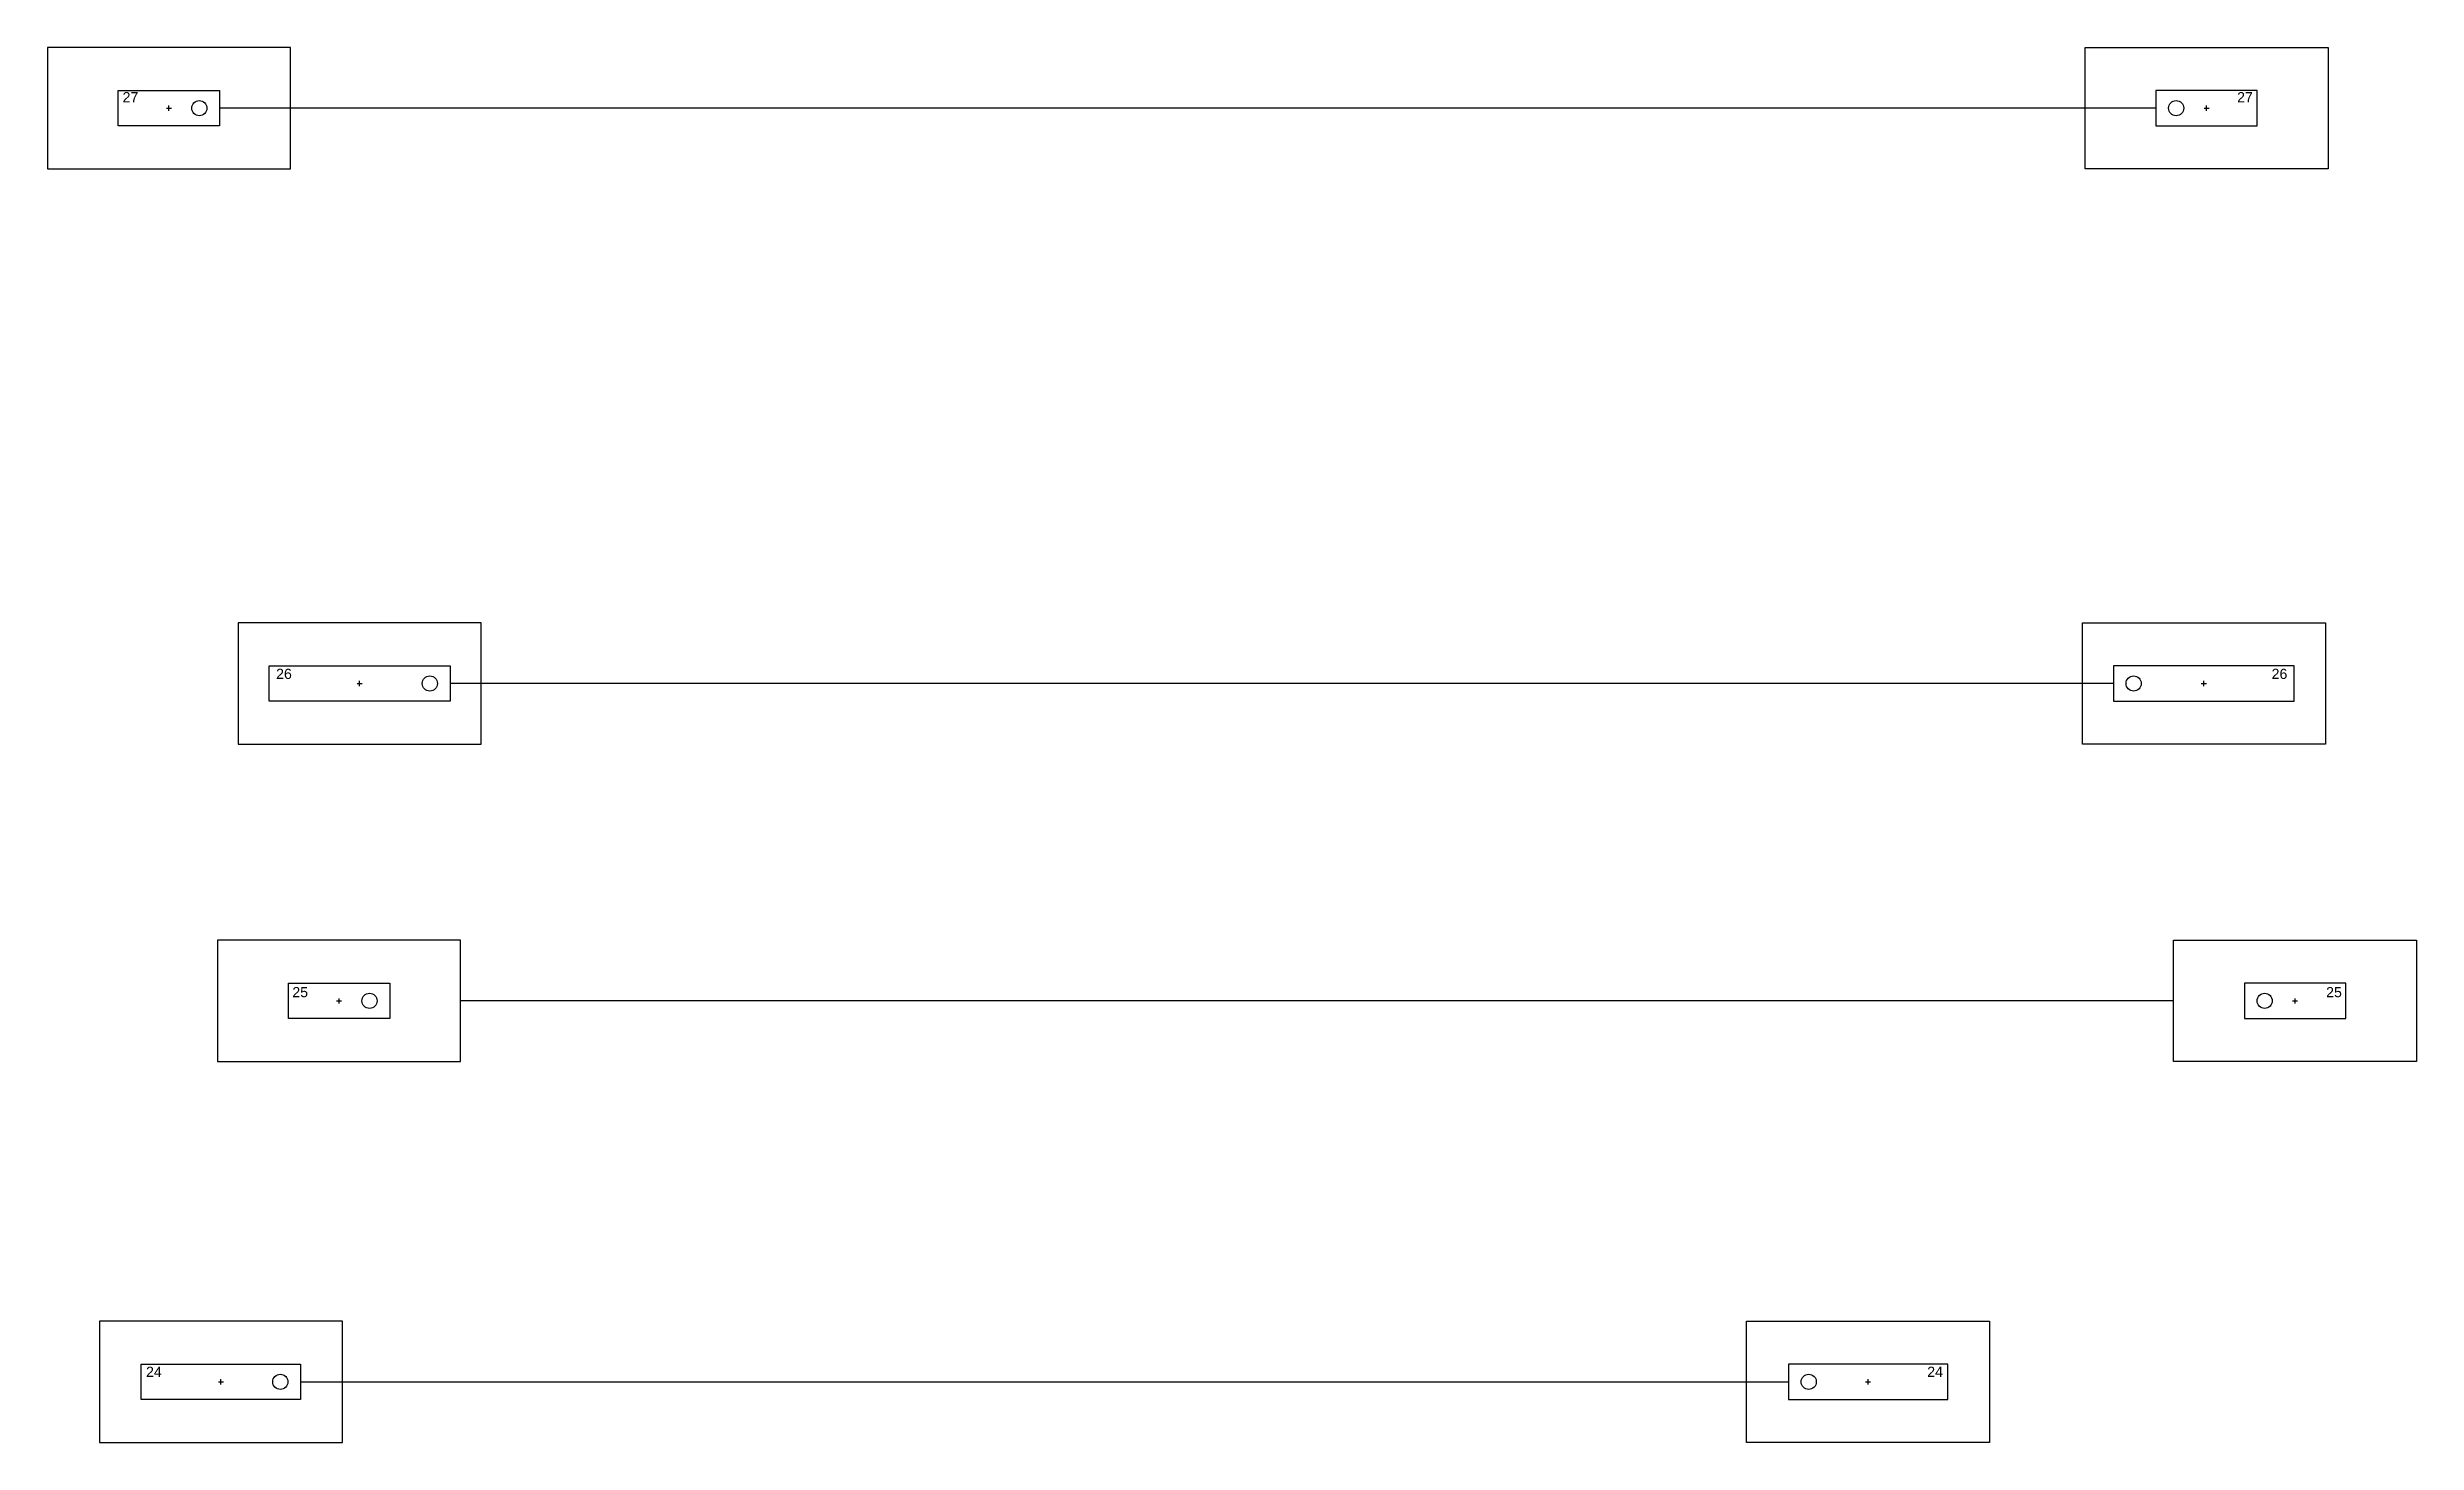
# Model space of a CAD drawing. Header units: inches. Extents: x -1683 to 11264, y -1696 to 4470.
# Drawn here: x 948.1 to 1416.2, y 3960.8 to 4236.3 of the extents above; entities that cross this region are included whole.
import ezdxf

# ---------------------------------------------------------------- set-up
doc = ezdxf.new("R2010")
doc.units = ezdxf.units.IN
doc.header["$MEASUREMENT"] = 0
doc.header["$PDMODE"] = 2
doc.header["$PDSIZE"] = 0.5
doc.layers.add('Anchoring', color=1, linetype='Continuous')
doc.layers.add('Annotation', color=7, linetype='Continuous', lineweight=9)
doc.styles.get("Standard").update_dxf_attribs({"font": 'Arial.ttf'})

msp = doc.modelspace()

# ---------------------------------------------------------------- texts
at = {"layer": 'Annotation', "char_height": 2}
for s, insert, attachment_point in [('27', (962.992, 4227.488), 1), ('27', (1383.83, 4227.488), 3), ('26', (993.322, 4113.605), 1), ('26', (1390.642, 4113.605), 3), ('25', (996.527, 4050.743), 1), ('25', (1401.415, 4050.743), 3), ('24', (967.627, 3975.765), 1), ('24', (1322.609, 3975.765), 3)]:
    msp.add_mtext_dynamic_manual_height_columns(s, width=4, gutter_width=1, heights=[0], dxfattribs=dict(at, insert=insert, attachment_point=attachment_point))

# ---------------------------------------------------------------- linework, layer by layer
for p, q in [((1364.669, 4224.341), (982.153, 4224.341)), ((1356.276, 4110.7), (1027.689, 4110.7)), ((1368.18, 4048.017), (1029.761, 4048.017)), ((998.15, 3972.781), (1292.087, 3972.781))]:
    msp.add_line(p, q)
at = {"layer": 'Anchoring'}
for points in [[(948.135, 4236.325), (948.135, 4212.325), (996.135, 4212.325), (996.135, 4236.325)], [(1398.687, 4236.325), (1398.687, 4212.325), (1350.687, 4212.325), (1350.687, 4236.325)], [(962.117, 4227.841), (982.153, 4227.841), (982.153, 4220.841), (962.117, 4220.841)], [(1384.704, 4227.841), (1364.669, 4227.841), (1364.669, 4220.841), (1384.704, 4220.841)], [(985.816, 4122.7), (985.816, 4098.7), (1033.816, 4098.7), (1033.816, 4122.7)], [(1398.149, 4122.7), (1398.149, 4098.7), (1350.149, 4098.7), (1350.149, 4122.7)], [(991.943, 4114.2), (1027.689, 4114.2), (1027.689, 4107.2), (991.943, 4107.2)], [(1392.022, 4114.2), (1356.276, 4114.2), (1356.276, 4107.2), (1392.022, 4107.2)], [(981.761, 4060.017), (981.761, 4036.017), (1029.761, 4036.017), (1029.761, 4060.017)], [(1416.18, 4060.017), (1416.18, 4036.017), (1368.18, 4036.017), (1368.18, 4060.017)], [(995.744, 4051.517), (1015.779, 4051.517), (1015.779, 4044.517), (995.744, 4044.517)], [(1402.198, 4051.517), (1382.162, 4051.517), (1382.162, 4044.517), (1402.198, 4044.517)], [(958.419, 3984.781), (958.419, 3960.781), (1006.419, 3960.781), (1006.419, 3984.781)], [(1331.817, 3984.781), (1331.817, 3960.781), (1283.817, 3960.781), (1283.817, 3984.781)], [(966.688, 3976.281), (998.15, 3976.281), (998.15, 3969.281), (966.688, 3969.281)], [(1323.548, 3976.281), (1292.087, 3976.281), (1292.087, 3969.281), (1323.548, 3969.281)]]:
    msp.add_lwpolyline(points, close=True, dxfattribs=at)
for centre in [(978.153, 4224.325), (1368.669, 4224.325), (1023.689, 4110.7), (1360.276, 4110.7), (1011.779, 4048.017), (1386.162, 4048.017), (994.15, 3972.781), (1296.087, 3972.781)]:
    msp.add_circle(centre, 1.5, dxfattribs=at)
for p in [(972.135, 4224.325), (1374.687, 4224.325), (1009.816, 4110.7), (1374.149, 4110.7), (1005.761, 4048.017), (1392.18, 4048.017), (982.419, 3972.781), (1307.817, 3972.781)]:
    msp.add_point(p, dxfattribs=at)

msp.set_redraw_order([(e.dxf.handle, doc.entitydb.next_handle()) for e in msp.query("TEXT MTEXT ATTDEF DIMENSION ARC_DIMENSION")])  # texts and dimensions are drawn at this point

doc.saveas('drawing.dxf')
